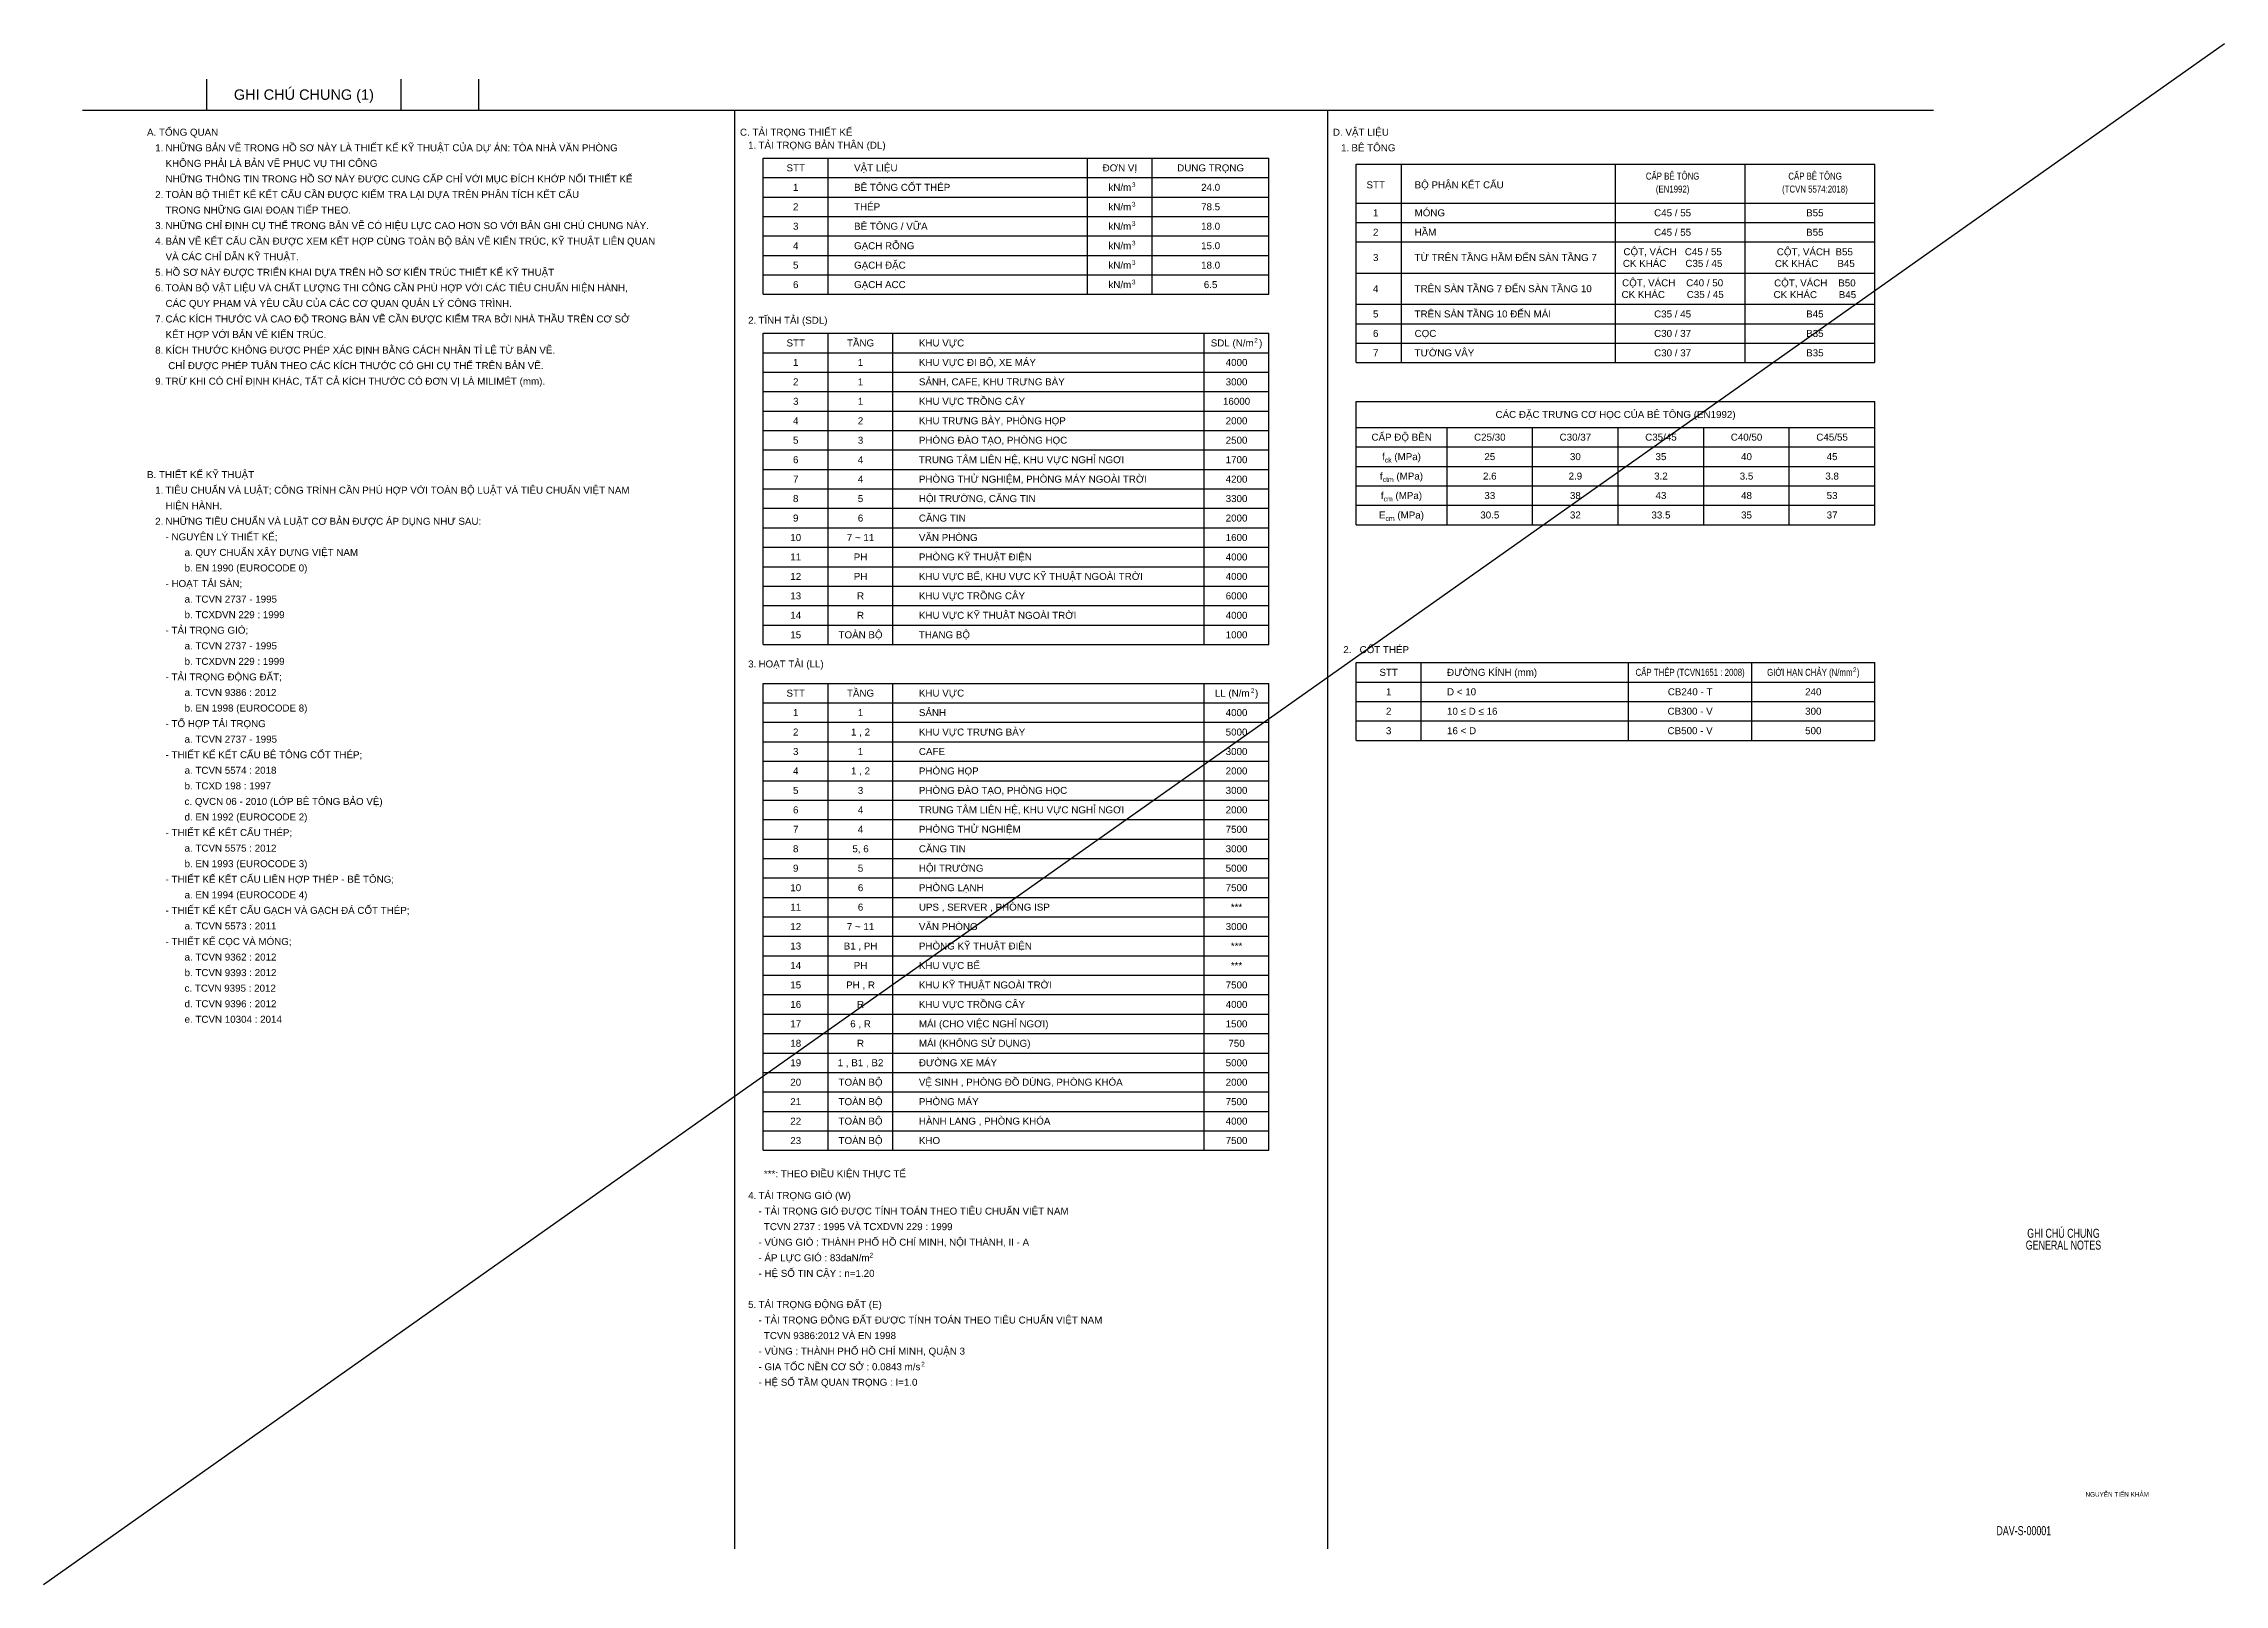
# Model space of a CAD drawing. Header units: millimetres. Extents: x -241424 to 696054, y -125618 to 93710.
# Drawn here: x -175374 to -91274, y -2 to 59398 of the extents above; entities that cross this region are included whole.
import ezdxf
from ezdxf.enums import TextEntityAlignment as Align

# ---------------------------------------------------------------- set-up
doc = ezdxf.new("R2010")
doc.units = ezdxf.units.MM
doc.header["$LTSCALE"] = 7
for name, color, linetype in [('CDC -TEXT KHUNG', 7, 'CONTINUOUS'), ('CDC_06_TEXT', 2, 'CONTINUOUS'), ('WAKU1', 5, 'CONTINUOUS'), ('WAKU2', 4, 'CONTINUOUS')]:
    doc.layers.add(name, color=color, linetype=linetype)
doc.layers.add('KCS_Plotter', color=11, linetype='CONTINUOUS', plot=False)
doc.styles.add('BIGTEXT', font='arial.ttf', dxfattribs={"width": 0.7})
doc.styles.add('DAVI', font='arial.ttf')
doc.styles.add('DAVI-0.8', font='arial.ttf', dxfattribs={"width": 0.8})
doc.styles.add('KT CDC', font='arial.ttf', dxfattribs={"width": 0.85, "height": 200})
doc.styles.add('SMTEXT', font='arial.ttf', dxfattribs={"width": 0.75})

msp = doc.modelspace()

# ---------------------------------------------------------------- texts
at = {"layer": 'CDC -TEXT KHUNG', "style": 'KT CDC', "width": 0.85}
msp.add_text('NGUYỄN TIẾN KHẢM', height=180, dxfattribs=at).set_placement((-96629.8, 3376))
at = {"layer": 'CDC_06_TEXT', "style": 'DAVI'}
for s, height, p in [('GHI CHÚ CHUNG (1)', 400, (-165336, 57432.3)), ('STT', 270, (-146369.3, 54607.3)), ('ĐƠN VỊ', 270, (-133869.3, 54607.3)), ('DUNG TRỌNG', 270, (-130369.3, 54607.3)), ('1', 270, (-146369.3, 53857.3)), ('kN/m', 270, (-133869.3, 53857.3)), ('3', 180, (-133335.6, 53957.3)), ('24.0', 270, (-130369.3, 53857.3)), ('STT', 270, (-124002.6, 53954.2)), ('2', 270, (-146369.3, 53107.3)), ('kN/m', 270, (-133869.3, 53107.3)), ('3', 180, (-133335.6, 53207.3)), ('78.5', 270, (-130369.3, 53107.3)), ('1', 270, (-124002.6, 52875.3)), ('C45 / 55', 270, (-112552.6, 52875.3)), ('B55', 270, (-107066.9, 52875.3)), ('3', 270, (-146369.3, 52357.3)), ('kN/m', 270, (-133869.3, 52357.3)), ('3', 180, (-133335.6, 52457.3)), ('18.0', 270, (-130369.3, 52357.3)), ('2', 270, (-124002.6, 52125.3)), ('C45 / 55', 270, (-112552.6, 52125.3)), ('B55', 270, (-107066.9, 52125.3)), ('4', 270, (-146369.3, 51607.3)), ('kN/m', 270, (-133869.3, 51607.3)), ('3', 180, (-133335.6, 51707.3)), ('15.0', 270, (-130369.3, 51607.3)), ('CỘT, VÁCH   C45 / 55', 270, (-112552.6, 51375.3)), ('CỘT, VÁCH  B55', 270, (-107066.9, 51371.1)), ('5', 270, (-146369.3, 50857.3)), ('kN/m', 270, (-133869.3, 50857.3)), ('3', 180, (-133335.6, 50957.3)), ('18.0', 270, (-130369.3, 50857.3)), ('3', 270, (-124002.6, 51150.3)), ('CK KHÁC       C35 / 45', 270, (-112552.6, 50925.3)), ('CK KHÁC       B45', 270, (-107066.9, 50921.1)), ('6', 270, (-146369.3, 50107.3)), ('kN/m', 270, (-133869.3, 50107.3)), ('3', 180, (-133335.6, 50207.3)), ('6.5', 270, (-130369.3, 50107.3)), ('4', 270, (-124002.6, 49950.3)), ('CK KHÁC        C35 / 45', 270, (-112552.6, 49725.3)), ('CỘT, VÁCH    C40 / 50', 270, (-112552.6, 50175.3)), ('CK KHÁC        B45', 270, (-107066.9, 49721.1)), ('CỘT, VÁCH    B50', 270, (-107065.4, 50171.1)), ('5', 270, (-124002.6, 48975.3)), ('C35 / 45', 270, (-112552.6, 48975.3)), ('B45', 270, (-107066.9, 48975.3)), ('STT', 270, (-146369.3, 47857.3)), ('TẦNG', 270, (-143869.3, 47857.3)), ('SDL (N/m  )', 270, (-129369.3, 47857.3)), ('2', 180, (-128618.2, 47957.3)), ('6', 270, (-124002.6, 48225.3)), ('C30 / 37', 270, (-112552.6, 48225.3)), ('B35', 270, (-107065.4, 48225.3)), ('1', 270, (-146369.3, 47107.3)), ('1', 270, (-143869.3, 47107.3)), ('4000', 270, (-129369.3, 47107.3)), ('7', 270, (-124002.6, 47475.3)), ('C30 / 37', 270, (-112552.6, 47475.3)), ('B35', 270, (-107065.4, 47475.3)), ('2', 270, (-146369.3, 46357.3)), ('1', 270, (-143869.3, 46357.3)), ('3000', 270, (-129369.3, 46357.3)), ('3', 270, (-146369.3, 45607.3)), ('1', 270, (-143869.3, 45607.3)), ('16000', 270, (-129369.3, 45607.3)), ('4', 270, (-146369.3, 44857.3)), ('2', 270, (-143869.3, 44857.3)), ('2000', 270, (-129369.3, 44857.3)), ('CÁC ĐẶC TRƯNG CƠ HỌC CỦA BÊ TÔNG (EN1992)', 270, (-114752.6, 45100.3)), ('5', 270, (-146369.3, 44107.3)), ('3', 270, (-143869.3, 44107.3)), ('2500', 270, (-129369.3, 44107.3)), ('CẤP ĐỘ BỀN', 270, (-123002.6, 44225.3)), ('C25/30', 270, (-119602.6, 44225.3)), ('C30/37', 270, (-116302.6, 44225.3)), ('C35/45', 270, (-113002.6, 44225.3)), ('C40/50', 270, (-109702.6, 44225.3)), ('C45/55', 270, (-106402.6, 44225.3)), ('6', 270, (-146369.3, 43357.3)), ('4', 270, (-143869.3, 43357.3)), ('1700', 270, (-129369.3, 43357.3)), ('25', 270, (-119602.6, 43475.3)), ('30', 270, (-116302.6, 43475.3)), ('35', 270, (-113002.6, 43475.3)), ('40', 270, (-109702.6, 43475.3)), ('45', 270, (-106402.6, 43475.3)), ('7', 270, (-146369.3, 42607.3)), ('4', 270, (-143869.3, 42607.3)), ('4200', 270, (-129369.3, 42607.3)), ('2.6', 270, (-119602.6, 42725.3)), ('33', 270, (-119602.6, 41975.3)), ('2.9', 270, (-116302.6, 42725.3)), ('38', 270, (-116302.6, 41975.3)), ('3.2', 270, (-113002.6, 42725.3)), ('43', 270, (-113002.6, 41975.3)), ('3.5', 270, (-109702.6, 42725.3)), ('48', 270, (-109702.6, 41975.3)), ('3.8', 270, (-106402.6, 42725.3)), ('53', 270, (-106402.6, 41975.3)), ('8', 270, (-146369.3, 41857.3)), ('9', 270, (-146369.3, 41107.3)), ('5', 270, (-143869.3, 41857.3)), ('6', 270, (-143869.3, 41107.3)), ('3300', 270, (-129369.3, 41857.3)), ('2000', 270, (-129369.3, 41107.3)), ('30.5', 270, (-119602.6, 41225.3)), ('32', 270, (-116302.6, 41225.3)), ('33.5', 270, (-113002.6, 41225.3)), ('35', 270, (-109702.6, 41225.3)), ('37', 270, (-106402.6, 41225.3)), ('10', 270, (-146369.3, 40357.3)), ('7 ~ 11', 270, (-143869.3, 40357.3)), ('1600', 270, (-129369.3, 40357.3)), ('11', 270, (-146369.3, 39607.3)), ('PH', 270, (-143869.3, 39607.3)), ('4000', 270, (-129369.3, 39607.3)), ('12', 270, (-146369.3, 38857.3)), ('PH', 270, (-143869.3, 38857.3)), ('4000', 270, (-129369.3, 38857.3)), ('13', 270, (-146369.3, 38107.3)), ('R', 270, (-143869.3, 38107.3)), ('6000', 270, (-129369.3, 38107.3)), ('14', 270, (-146369.3, 37357.3)), ('R', 270, (-143869.3, 37357.3)), ('4000', 270, (-129369.3, 37357.3)), ('15', 270, (-146369.3, 36607.3)), ('TOÀN BỘ', 270, (-143869.3, 36607.3)), ('1000', 270, (-129369.3, 36607.3)), ('2', 180, (-105529.2, 35259.2)), ('STT', 270, (-146369.3, 34357.3)), ('TẦNG', 270, (-143869.3, 34357.3)), ('LL (N/m  )', 270, (-129369.3, 34357.3)), ('2', 180, (-128748.2, 34457.3)), ('STT', 270, (-123502.6, 35159.2)), ('1', 270, (-123502.6, 34409.2)), ('CB240 - T', 270, (-111877.6, 34409.2)), ('240', 270, (-107127.6, 34409.2)), ('1', 270, (-146369.3, 33607.3)), ('1', 270, (-143869.3, 33607.3)), ('4000', 270, (-129369.3, 33607.3)), ('2', 270, (-123502.6, 33659.2)), ('CB300 - V', 270, (-111877.6, 33659.2)), ('300', 270, (-107127.6, 33659.2)), ('2', 270, (-146369.3, 32857.3)), ('1 , 2', 270, (-143869.3, 32857.3)), ('5000', 270, (-129369.3, 32857.3)), ('3', 270, (-123502.6, 32909.2)), ('CB500 - V', 270, (-111877.6, 32909.2)), ('500', 270, (-107127.6, 32909.2)), ('3', 270, (-146369.3, 32107.3)), ('1', 270, (-143869.3, 32107.3)), ('3000', 270, (-129369.3, 32107.3)), ('4', 270, (-146369.3, 31357.3)), ('1 , 2', 270, (-143869.3, 31357.3)), ('2000', 270, (-129369.3, 31357.3)), ('5', 270, (-146369.3, 30607.3)), ('3', 270, (-143869.3, 30607.3)), ('3000', 270, (-129369.3, 30607.3)), ('6', 270, (-146369.3, 29857.3)), ('4', 270, (-143869.3, 29857.3)), ('2000', 270, (-129369.3, 29857.3)), ('7', 270, (-146369.3, 29107.3)), ('4', 270, (-143869.3, 29107.3)), ('7500', 270, (-129369.3, 29107.3)), ('8', 270, (-146369.3, 28357.3)), ('5, 6', 270, (-143869.3, 28357.3)), ('3000', 270, (-129369.3, 28357.3)), ('10', 270, (-146369.3, 26857.3)), ('9', 270, (-146369.3, 27607.3)), ('5', 270, (-143869.3, 27607.3)), ('6', 270, (-143869.3, 26857.3)), ('5000', 270, (-129369.3, 27607.3)), ('7500', 270, (-129369.3, 26857.3)), ('11', 270, (-146369.3, 26107.3)), ('6', 270, (-143869.3, 26107.3)), ('***', 270, (-129369.3, 26107.3)), ('12', 270, (-146369.3, 25357.3)), ('7 ~ 11', 270, (-143869.3, 25357.3)), ('3000', 270, (-129369.3, 25357.3)), ('13', 270, (-146369.3, 24607.3)), ('B1 , PH', 270, (-143869.3, 24607.3)), ('***', 270, (-129369.3, 24607.3)), ('14', 270, (-146369.3, 23857.3)), ('PH', 270, (-143869.3, 23857.3)), ('***', 270, (-129369.3, 23857.3)), ('15', 270, (-146369.3, 23107.3)), ('PH , R', 270, (-143869.3, 23107.3)), ('7500', 270, (-129369.3, 23107.3)), ('16', 270, (-146369.3, 22357.3)), ('R', 270, (-143869.3, 22357.3)), ('4000', 270, (-129369.3, 22357.3)), ('17', 270, (-146369.3, 21607.3)), ('6 , R', 270, (-143869.3, 21607.3)), ('1500', 270, (-129369.3, 21607.3)), ('18', 270, (-146369.3, 20857.3)), ('19', 270, (-146369.3, 20107.3)), ('1 , B1 , B2', 270, (-143869.3, 20107.3)), ('R', 270, (-143869.3, 20857.3)), ('5000', 270, (-129369.3, 20107.3)), ('750', 270, (-129369.3, 20857.3)), ('20', 270, (-146369.3, 19357.3)), ('TOÀN BỘ', 270, (-143869.3, 19357.3)), ('2000', 270, (-129369.3, 19357.3)), ('21', 270, (-146369.3, 18607.3)), ('TOÀN BỘ', 270, (-143869.3, 18607.3)), ('7500', 270, (-129369.3, 18607.3)), ('22', 270, (-146369.3, 17857.3)), ('TOÀN BỘ', 270, (-143869.3, 17857.3)), ('4000', 270, (-129369.3, 17857.3)), ('23', 270, (-146369.3, 17107.3)), ('TOÀN BỘ', 270, (-143869.3, 17107.3)), ('7500', 270, (-129369.3, 17107.3)), ('2', 180, (-143455.4, 12688.7)), ('2', 180, (-141460, 8488.7))]:
    msp.add_text(s, height=height, dxfattribs=at).set_placement(p, align=Align.MIDDLE_CENTER)
for s, p in [('A. TỔNG QUAN', (-171386, 55982.3)), ('   1.', (-171386, 55382.3)), ('   NHỮNG BẢN VẼ TRONG HỒ SƠ NÀY LÀ THIẾT KẾ KỸ THUẬT CỦA DỰ ÁN: TÒA NHÀ VĂN PHÒNG', (-170986, 55382.3)), ('C. TẢI TRỌNG THIẾT KẾ', (-148519.3, 55982.3)), ('   1.', (-148519.3, 55482.3)), ('   TẢI TRỌNG BẢN THÂN (DL)', (-148119.3, 55482.3)), ('D. VẬT LIỆU', (-125652.6, 55982.3)), ('   1.', (-125652.6, 55382.3)), ('   BÊ TÔNG', (-125252.6, 55382.3)), ('   KHÔNG PHẢI LÀ BẢN VẼ PHỤC VỤ THI CÔNG', (-170986, 54782.3)), ('VẬT LIỆU', (-144119.3, 54607.3)), ('   NHỮNG THÔNG TIN TRONG HỒ SƠ NÀY ĐƯỢC CUNG CẤP CHỈ VỚI MỤC ĐÍCH KHỚP NỐI THIẾT KẾ', (-170986, 54182.3)), ('BÊ TÔNG CỐT THÉP', (-144119.3, 53857.3)), ('BỘ PHẬN KẾT CẤU', (-122502.6, 53954.2)), ('   2.', (-171386, 53582.3)), ('   TOÀN BỘ THIẾT KẾ KẾT CẤU CẦN ĐƯỢC KIỂM TRA LẠI DỰA TRÊN PHÂN TÍCH KẾT CẤU', (-170986, 53582.3)), ('   TRONG NHỮNG GIAI ĐOẠN TIẾP THEO.', (-170986, 52982.3)), ('THÉP', (-144119.3, 53107.3)), ('MÓNG', (-122502.6, 52875.3)), ('   3.', (-171386, 52382.3)), ('   NHỮNG CHỈ ĐỊNH CỤ THỂ TRONG BẢN VẼ CÓ HIỆU LỰC CAO HƠN SO VỚI BẢN GHI CHÚ CHUNG NÀY.', (-170986, 52382.3)), ('BÊ TÔNG / VỮA', (-144119.3, 52357.3)), ('HẦM', (-122502.6, 52125.3)), ('   4.', (-171386, 51782.3)), ('   VÀ CÁC CHỈ DẪN KỸ THUẬT.', (-170986, 51182.3)), ('   BẢN VẼ KẾT CẤU CẦN ĐƯỢC XEM KẾT HỢP CÙNG TOÀN BỘ BẢN VẼ KIẾN TRÚC, KỸ THUẬT LIÊN QUAN', (-170986, 51782.3)), ('GẠCH RỖNG', (-144119.3, 51607.3)), ('TỪ TRÊN TẦNG HẦM ĐẾN SÀN TẦNG 7', (-122502.6, 51150.3)), ('   5.', (-171386, 50582.3)), ('   HỒ SƠ NÀY ĐƯỢC TRIỂN KHAI DỰA TRÊN HỒ SƠ KIẾN TRÚC THIẾT KẾ KỸ THUẬT', (-170986, 50582.3)), ('GẠCH ĐẶC', (-144119.3, 50857.3)), ('   6.', (-171386, 49982.3)), ('   TOÀN BỘ VẬT LIỆU VÀ CHẤT LƯỢNG THI CÔNG CẦN PHÙ HỢP VỚI CÁC TIÊU CHUẨN HIỆN HÀNH,', (-170986, 49982.3)), ('GẠCH ACC', (-144119.3, 50107.3)), ('TRÊN SÀN TẦNG 7 ĐẾN SÀN TẦNG 10', (-122502.6, 49950.3)), ('   7.', (-171386, 48782.3)), ('   CÁC QUY PHẠM VÀ YÊU CẦU CỦA CÁC CƠ QUAN QUẢN LÝ CÔNG TRÌNH.', (-170986, 49382.3)), ('   CÁC KÍCH THƯỚC VÀ CAO ĐỘ TRONG BẢN VẼ CẦN ĐƯỢC KIỂM TRA BỞI NHÀ THẦU TRÊN CƠ SỞ', (-170986, 48782.3)), ('   2.', (-148519.3, 48732.3)), ('   TĨNH TẢI (SDL)', (-148119.3, 48732.3)), ('TRÊN SÀN TẦNG 10 ĐẾN MÁI', (-122502.6, 48975.3)), ('   KẾT HỢP VỚI BẢN VẼ KIẾN TRÚC.', (-170986, 48182.3)), ('KHU VỰC', (-141619.3, 47857.3)), ('CỌC', (-122502.6, 48225.3)), ('   8.', (-171386, 47582.3)), ('   KÍCH THƯỚC KHÔNG ĐƯỢC PHÉP XÁC ĐỊNH BẰNG CÁCH NHÂN TỈ LỆ TỪ BẢN VẼ. ', (-170986, 47582.3)), ('    CHỈ ĐƯỢC PHÉP TUÂN THEO CÁC KÍCH THƯỚC CÓ GHI CỤ THỂ TRÊN BẢN VẼ.', (-170986, 46982.3)), ('KHU VỰC ĐI BỘ, XE MÁY', (-141619.3, 47107.3)), ('TƯỜNG VÂY', (-122502.6, 47475.3)), ('   9.', (-171386, 46382.3)), ('   TRỪ KHI CÓ CHỈ ĐỊNH KHÁC, TẤT CẢ KÍCH THƯỚC CÓ ĐƠN VỊ LÀ MILIMÉT (mm).', (-170986, 46382.3)), ('SẢNH, CAFE, KHU TRƯNG BÀY', (-141619.3, 46357.3)), ('KHU VỰC TRỒNG CÂY', (-141619.3, 45607.3)), ('KHU TRƯNG BÀY, PHÒNG HỌP', (-141619.3, 44857.3)), ('PHÒNG ĐÀO TẠO, PHÒNG HỌC', (-141619.3, 44107.3)), ('B. THIẾT KẾ KỸ THUẬT', (-171386, 42782.3)), ('TRUNG TÂM LIÊN HỆ, KHU VỰC NGHỈ NGƠI', (-141619.3, 43357.3)), ('   1.', (-171386, 42182.3)), ('   TIÊU CHUẨN VÀ LUẬT; CÔNG TRÌNH CẦN PHÙ HỢP VỚI TOÀN BỘ LUẬT VÀ TIÊU CHUẨN VIỆT NAM', (-170986, 42182.3)), ('PHÒNG THỬ NGHIỆM, PHÒNG MÁY NGOÀI TRỜI', (-141619.3, 42607.3)), ('HỘI TRƯỜNG, CĂNG TIN', (-141619.3, 41857.3)), ('   HIỆN HÀNH.', (-170986, 41582.3)), ('CĂNG TIN', (-141619.3, 41107.3)), ('   2.', (-171386, 40982.3)), ('   - NGUYÊN LÝ THIẾT KẾ; ', (-170986, 40382.3)), ('   NHỮNG TIÊU CHUẨN VÀ LUẬT CƠ BẢN ĐƯỢC ÁP DỤNG NHƯ SAU:', (-170986, 40982.3)), ('VĂN PHÒNG', (-141619.3, 40357.3)), ('          a. QUY CHUẨN XÂY DỰNG VIỆT NAM', (-170986, 39782.3)), ('PHÒNG KỸ THUẬT ĐIỆN', (-141619.3, 39607.3)), ('   - HOẠT TẢI SÀN;', (-170986, 38582.3)), ('          b. EN 1990 (EUROCODE 0)', (-170986, 39182.3)), ('KHU VỰC BỂ, KHU VỰC KỸ THUẬT NGOÀI TRỜI', (-141619.3, 38857.3)), ('          a. TCVN 2737 - 1995', (-170986, 37982.3)), ('KHU VỰC TRỒNG CÂY', (-141619.3, 38107.3)), ('          b. TCXDVN 229 : 1999', (-170986, 37382.3)), ('KHU VỰC KỸ THUẬT NGOÀI TRỜI', (-141619.3, 37357.3)), ('   - TẢI TRỌNG GIÓ; ', (-170986, 36782.3)), ('          a. TCVN 2737 - 1995', (-170986, 36182.3)), ('THANG BỘ', (-141619.3, 36607.3)), ('2.   CỐT THÉP', (-125252.6, 36034.2)), ('          b. TCXDVN 229 : 1999', (-170986, 35582.3)), ('   3.', (-148519.3, 35482.3)), ('   HOẠT TẢI (LL)', (-148119.3, 35482.3)), ('ĐƯỜNG KÍNH (mm)', (-121252.6, 35159.2)), ('   - TẢI TRỌNG ĐỘNG ĐẤT;', (-170986, 34982.3)), ('          a. TCVN 9386 : 2012', (-170986, 34382.3)), ('KHU VỰC', (-141619.3, 34357.3)), ('D < 10', (-121252.6, 34409.2)), ('          b. EN 1998 (EUROCODE 8)', (-170986, 33782.3)), ('SẢNH', (-141619.3, 33607.3)), ('10 ≤ D ≤ 16', (-121252.6, 33659.2)), ('   - TỔ HỢP TẢI TRỌNG', (-170986, 33182.3)), ('KHU VỰC TRƯNG BÀY', (-141619.3, 32857.3)), ('16 < D', (-121252.6, 32909.2)), ('   - THIẾT KẾ KẾT CẤU BÊ TÔNG CỐT THÉP;', (-170986, 31982.3)), ('          a. TCVN 2737 - 1995', (-170986, 32582.3)), ('CAFE', (-141619.3, 32107.3)), ('          a. TCVN 5574 : 2018', (-170986, 31382.3)), ('PHÒNG HỌP', (-141619.3, 31357.3)), ('          c. QVCN 06 - 2010 (LỚP BÊ TÔNG BẢO VỆ)', (-170986, 30182.3)), ('          b. TCXD 198 : 1997', (-170986, 30782.3)), ('PHÒNG ĐÀO TẠO, PHÒNG HỌC', (-141619.3, 30607.3)), ('          d. EN 1992 (EUROCODE 2)', (-170986, 29582.3)), ('TRUNG TÂM LIÊN HỆ, KHU VỰC NGHỈ NGƠI', (-141619.3, 29857.3)), ('   - THIẾT KẾ KẾT CẤU THÉP; ', (-170986, 28982.3)), ('PHÒNG THỬ NGHIỆM', (-141619.3, 29107.3)), ('          a. TCVN 5575 : 2012', (-170986, 28382.3)), ('          b. EN 1993 (EUROCODE 3)', (-170986, 27782.3)), ('CĂNG TIN', (-141619.3, 28357.3)), ('HỘI TRƯỜNG', (-141619.3, 27607.3)), ('   - THIẾT KẾ KẾT CẤU LIÊN HỢP THÉP - BÊ TÔNG; ', (-170986, 27182.3)), ('PHÒNG LẠNH', (-141619.3, 26857.3)), ('   - THIẾT KẾ KẾT CẤU GẠCH VÀ GẠCH ĐÁ CỐT THÉP; ', (-170986, 25982.3)), ('          a. EN 1994 (EUROCODE 4)', (-170986, 26582.3)), ('UPS , SERVER , PHÒNG ISP', (-141619.3, 26107.3)), ('          a. TCVN 5573 : 2011', (-170986, 25382.3)), ('VĂN PHÒNG', (-141619.3, 25357.3)), ('   - THIẾT KẾ CỌC VÀ MÓNG; ', (-170986, 24782.3)), ('PHÒNG KỸ THUẬT ĐIỆN', (-141619.3, 24607.3)), ('          a. TCVN 9362 : 2012', (-170986, 24182.3)), ('          b. TCVN 9393 : 2012', (-170986, 23582.3)), ('KHU VỰC BỂ', (-141619.3, 23857.3)), ('          c. TCVN 9395 : 2012', (-170986, 22982.3)), ('KHU KỸ THUẬT NGOÀI TRỜI', (-141619.3, 23107.3)), ('          d. TCVN 9396 : 2012', (-170986, 22382.3)), ('          e. TCVN 10304 : 2014', (-170986, 21782.3)), ('KHU VỰC TRỒNG CÂY', (-141619.3, 22357.3)), ('MÁI (CHO VIỆC NGHỈ NGƠI)', (-141619.3, 21607.3)), ('MÁI (KHÔNG SỬ DỤNG)', (-141619.3, 20857.3)), ('ĐƯỜNG XE MÁY', (-141619.3, 20107.3)), ('VỆ SINH , PHÒNG ĐỒ DÙNG, PHÒNG KHÓA', (-141619.3, 19357.3)), ('PHÒNG MÁY', (-141619.3, 18607.3)), ('HÀNH LANG , PHÒNG KHÓA', (-141619.3, 17857.3)), ('KHO', (-141619.3, 17107.3)), ('     ***: THEO ĐIỀU KIỆN THỰC TẾ', (-148119.3, 15827.8)), ('   TẢI TRỌNG GIÓ (W)', (-148119.3, 14988.7)), ('   4.', (-148519.3, 14988.7)), ('   - TẢI TRỌNG GIÓ ĐƯỢC TÍNH TOÁN THEO TIÊU CHUẨN VIỆT NAM', (-148119.3, 14388.7)), ('     TCVN 2737 : 1995 VÀ TCXDVN 229 : 1999', (-148119.3, 13788.7)), ('   - VÙNG GIÓ : THÀNH PHỐ HỒ CHÍ MINH, NỘI THÀNH, II - A', (-148119.3, 13188.7)), ('   - ÁP LỰC GIÓ : 83daN/m', (-148119.3, 12588.7)), ('   - HỆ SỐ TIN CẬY : n=1.20', (-148119.3, 11988.7)), ('   TẢI TRỌNG ĐỘNG ĐẤT (E)', (-148119.3, 10788.7)), ('   5.', (-148519.3, 10788.7)), ('   - TẢI TRỌNG ĐỘNG ĐẤT ĐƯỢC TÍNH TOÁN THEO TIÊU CHUẨN VIỆT NAM', (-148119.3, 10188.7)), ('     TCVN 9386:2012 VÀ EN 1998', (-148119.3, 9588.7)), ('   - VÙNG : THÀNH PHỐ HỒ CHÍ MINH, QUẬN 3', (-148119.3, 8988.7)), ('   - GIA TỐC NỀN CƠ SỞ : 0.0843 m/s', (-148119.3, 8388.7)), ('   - HỆ SỐ TẦM QUAN TRỌNG : I=1.0', (-148119.3, 7788.7))]:
    msp.add_text(s, height=270, dxfattribs=at).set_placement(p, align=Align.MIDDLE_LEFT)
at = {"layer": 'CDC_06_TEXT', "style": 'DAVI-0.8', "width": 0.8}
for s, p in [('CẤP BÊ TÔNG', (-112552.6, 54289.6)), ('(EN1992)', (-112552.6, 53789.6)), ('(TCVN 5574:2018)', (-107064.3, 53789.6)), ('CẤP BÊ TÔNG', (-107058.7, 54289.6)), ('CẤP THÉP (TCVN1651 : 2008)', (-111877.6, 35159.2)), ('GIỚI HẠN CHẢY (N/mm  )', (-107127.6, 35159.2))]:
    msp.add_text(s, height=270, dxfattribs=at).set_placement(p, align=Align.MIDDLE_CENTER)
at = {"layer": 'CDC_06_TEXT', "color": 4, "style": 'BIGTEXT', "width": 0.7}
for s, p in [('GHI CHÚ CHUNG', (-97479.8, 13577.2)), ('GENERAL NOTES', (-97479.8, 13077.2))]:
    msp.add_text(s, height=350, dxfattribs=at).set_placement(p, align=Align.MIDDLE)
at = {"layer": 'CDC_06_TEXT', "color": 2, "linetype": 'ByBlock', "style": 'SMTEXT', "width": 0.7}
msp.add_text('DAV-S-00001', height=350, dxfattribs=at).set_placement((-99008.7, 2069), align=Align.MIDDLE)
at = {"layer": 'CDC_06_TEXT', "char_height": 270, "width": 2338.126, "attachment_point": 2, "style": 'DAVI'}
for s, insert in [('\\A1;f{\\H0.7x;\\S^ ck;} (MPa)', (-123008.7, 43610.3)), ('\\A1;f{\\H0.7x;\\S^ ctm;} (MPa)', (-123008.7, 42860.3)), ('\\A1;f{\\H0.7x;\\S^ cm;} (MPa)', (-123008.7, 42110.3)), ('\\A1;E{\\H0.7x;\\S^ cm;} (MPa)', (-123008.7, 41360.3))]:
    msp.add_mtext(s, dxfattribs=dict(at, insert=insert))

# ---------------------------------------------------------------- linework, layer by layer
at = {"layer": 'KCS_Plotter'}
msp.add_line((-175374, -2.5), (-91274, 59397.5), dxfattribs=at)
at = {"layer": 'WAKU1'}
for p, q in [((-169086, 56832.3), (-169086, 58032.3)), ((-161586, 56832.3), (-161586, 58032.3)), ((-158586, 56832.3), (-158586, 58032.3)), ((-173874, 56832.3), (-102486, 56832.3)), ((-148719.3, 1362.7), (-148719.3, 56832.3)), ((-125852.6, 1362.7), (-125852.6, 56832.3))]:
    msp.add_line(p, q, dxfattribs=at)
at = {"layer": 'WAKU2'}
for p, q in [((-147619.3, 54982.3), (-128119.3, 54982.3)), ((-147619.3, 49732.3), (-147619.3, 54982.3)), ((-145119.3, 49732.3), (-145119.3, 54982.3)), ((-135119.3, 49732.3), (-135119.3, 54982.3)), ((-132619.3, 49732.3), (-132619.3, 54982.3)), ((-128119.3, 49732.3), (-128119.3, 54982.3)), ((-124752.6, 47100.3), (-124752.6, 54750.3)), ((-124752.6, 54750.3), (-104752.6, 54750.3)), ((-123002.6, 47100.3), (-123002.6, 54750.3)), ((-114752.6, 47100.3), (-114752.6, 54750.3)), ((-109752.6, 47100.3), (-109752.6, 54750.3)), ((-104752.6, 47100.3), (-104752.6, 54750.3)), ((-147619.3, 54232.3), (-128119.3, 54232.3)), ((-147619.3, 53482.3), (-128119.3, 53482.3)), ((-124752.6, 53250.3), (-104752.6, 53250.3)), ((-147619.3, 52732.3), (-128119.3, 52732.3)), ((-124752.6, 52500.3), (-104752.6, 52500.3)), ((-147619.3, 51982.3), (-128119.3, 51982.3)), ((-124752.6, 51750.3), (-104752.6, 51750.3)), ((-147619.3, 51232.3), (-128119.3, 51232.3)), ((-147619.3, 50482.3), (-128119.3, 50482.3)), ((-124752.6, 50550.3), (-104752.6, 50550.3)), ((-147619.3, 49732.3), (-128119.3, 49732.3)), ((-124752.6, 49350.3), (-104752.6, 49350.3)), ((-147619.3, 48232.3), (-128119.3, 48232.3)), ((-147619.3, 36232.3), (-147619.3, 48232.3)), ((-145119.3, 36232.3), (-145119.3, 48232.3)), ((-142619.3, 36232.3), (-142619.3, 48232.3)), ((-130619.3, 36232.3), (-130619.3, 48232.3)), ((-128119.3, 36232.3), (-128119.3, 48232.3)), ((-124752.6, 48600.3), (-104752.6, 48600.3)), ((-147619.3, 47482.3), (-128119.3, 47482.3)), ((-124752.6, 47850.3), (-104752.6, 47850.3)), ((-124752.6, 47100.3), (-104752.6, 47100.3)), ((-147619.3, 46732.3), (-128119.3, 46732.3)), ((-147619.3, 45982.3), (-128119.3, 45982.3)), ((-124752.6, 45600.3), (-104752.6, 45600.3)), ((-124752.6, 40850.3), (-124752.6, 45600.3)), ((-104752.6, 40850.3), (-104752.6, 45600.3)), ((-147619.3, 45232.3), (-128119.3, 45232.3)), ((-124752.6, 44600.3), (-104752.6, 44600.3)), ((-121252.6, 40850.3), (-121252.6, 44600.3)), ((-117952.6, 40850.3), (-117952.6, 44600.3)), ((-114652.6, 40850.3), (-114652.6, 44600.3)), ((-111352.6, 40850.3), (-111352.6, 44600.3)), ((-108052.6, 40850.3), (-108052.6, 44600.3)), ((-147619.3, 44482.3), (-128119.3, 44482.3)), ((-147619.3, 43732.3), (-128119.3, 43732.3)), ((-124752.6, 43850.3), (-104752.6, 43850.3)), ((-147619.3, 42982.3), (-128119.3, 42982.3)), ((-124752.6, 43100.3), (-104752.6, 43100.3)), ((-147619.3, 42232.3), (-128119.3, 42232.3)), ((-124752.6, 42350.3), (-104752.6, 42350.3)), ((-147619.3, 41482.3), (-128119.3, 41482.3)), ((-124752.6, 41600.3), (-104752.6, 41600.3)), ((-147619.3, 40732.3), (-128119.3, 40732.3)), ((-124752.6, 40850.3), (-104752.6, 40850.3)), ((-147619.3, 39982.3), (-128119.3, 39982.3)), ((-147619.3, 39232.3), (-128119.3, 39232.3)), ((-147619.3, 39232.3), (-128119.3, 39232.3)), ((-147619.3, 38482.3), (-128119.3, 38482.3)), ((-147619.3, 37732.3), (-128119.3, 37732.3)), ((-147619.3, 36982.3), (-128119.3, 36982.3)), ((-147619.3, 36232.3), (-128119.3, 36232.3)), ((-124752.6, 35534.2), (-104752.6, 35534.2)), ((-124752.6, 32534.2), (-124752.6, 35534.2)), ((-122252.6, 32534.2), (-122252.6, 35534.2)), ((-114252.6, 32534.2), (-114252.6, 35534.2)), ((-109502.6, 32534.2), (-109502.6, 35534.2)), ((-104752.6, 32534.2), (-104752.6, 35534.2)), ((-147619.3, 34732.3), (-128119.3, 34732.3)), ((-147619.3, 16732.3), (-147619.3, 34732.3)), ((-145119.3, 16732.3), (-145119.3, 34732.3)), ((-142619.3, 16732.3), (-142619.3, 34732.3)), ((-130619.3, 16732.3), (-130619.3, 34732.3)), ((-128119.3, 16732.3), (-128119.3, 34732.3)), ((-124752.6, 34784.2), (-104752.6, 34784.2)), ((-147619.3, 33982.3), (-128119.3, 33982.3)), ((-124752.6, 34034.2), (-104752.6, 34034.2)), ((-147619.3, 33232.3), (-128119.3, 33232.3)), ((-124752.6, 33284.2), (-104752.6, 33284.2)), ((-147619.3, 32482.3), (-128119.3, 32482.3)), ((-124752.6, 32534.2), (-104752.6, 32534.2)), ((-147619.3, 31732.3), (-128119.3, 31732.3)), ((-147619.3, 30982.3), (-128119.3, 30982.3)), ((-147619.3, 30232.3), (-128119.3, 30232.3)), ((-147619.3, 29482.3), (-128119.3, 29482.3)), ((-147619.3, 28732.3), (-128119.3, 28732.3)), ((-147619.3, 27982.3), (-128119.3, 27982.3)), ((-147619.3, 27232.3), (-128119.3, 27232.3)), ((-147619.3, 26482.3), (-128119.3, 26482.3)), ((-147619.3, 26482.3), (-128119.3, 26482.3)), ((-147619.3, 25732.3), (-128119.3, 25732.3)), ((-147619.3, 24982.3), (-128119.3, 24982.3)), ((-147619.3, 24232.3), (-128119.3, 24232.3)), ((-147619.3, 23482.3), (-128119.3, 23482.3)), ((-147619.3, 22732.3), (-128119.3, 22732.3)), ((-147619.3, 21982.3), (-128119.3, 21982.3)), ((-147619.3, 21232.3), (-128119.3, 21232.3)), ((-147619.3, 20482.3), (-128119.3, 20482.3)), ((-147619.3, 19732.3), (-128119.3, 19732.3)), ((-147619.3, 18982.3), (-128119.3, 18982.3)), ((-147619.3, 18982.3), (-128119.3, 18982.3)), ((-147619.3, 18232.3), (-128119.3, 18232.3)), ((-147619.3, 17482.3), (-128119.3, 17482.3)), ((-147619.3, 16732.3), (-128119.3, 16732.3))]:
    msp.add_line(p, q, dxfattribs=at)

msp.set_redraw_order([(e.dxf.handle, doc.entitydb.next_handle()) for e in msp.query("TEXT MTEXT ATTDEF DIMENSION ARC_DIMENSION")])  # texts and dimensions are drawn at this point

# ---------------------------------------------------------------- next in the draw order: wipeouts: each hides what was drawn before it
msp.add_wipeout([(-102183.1, 47066.3), (-94806.5, 47066.3), (-94806.5, 46123.2), (-102183.1, 46123.2)]).dxf.layer = 'CDC_06_TEXT'

doc.saveas('drawing.dxf')
